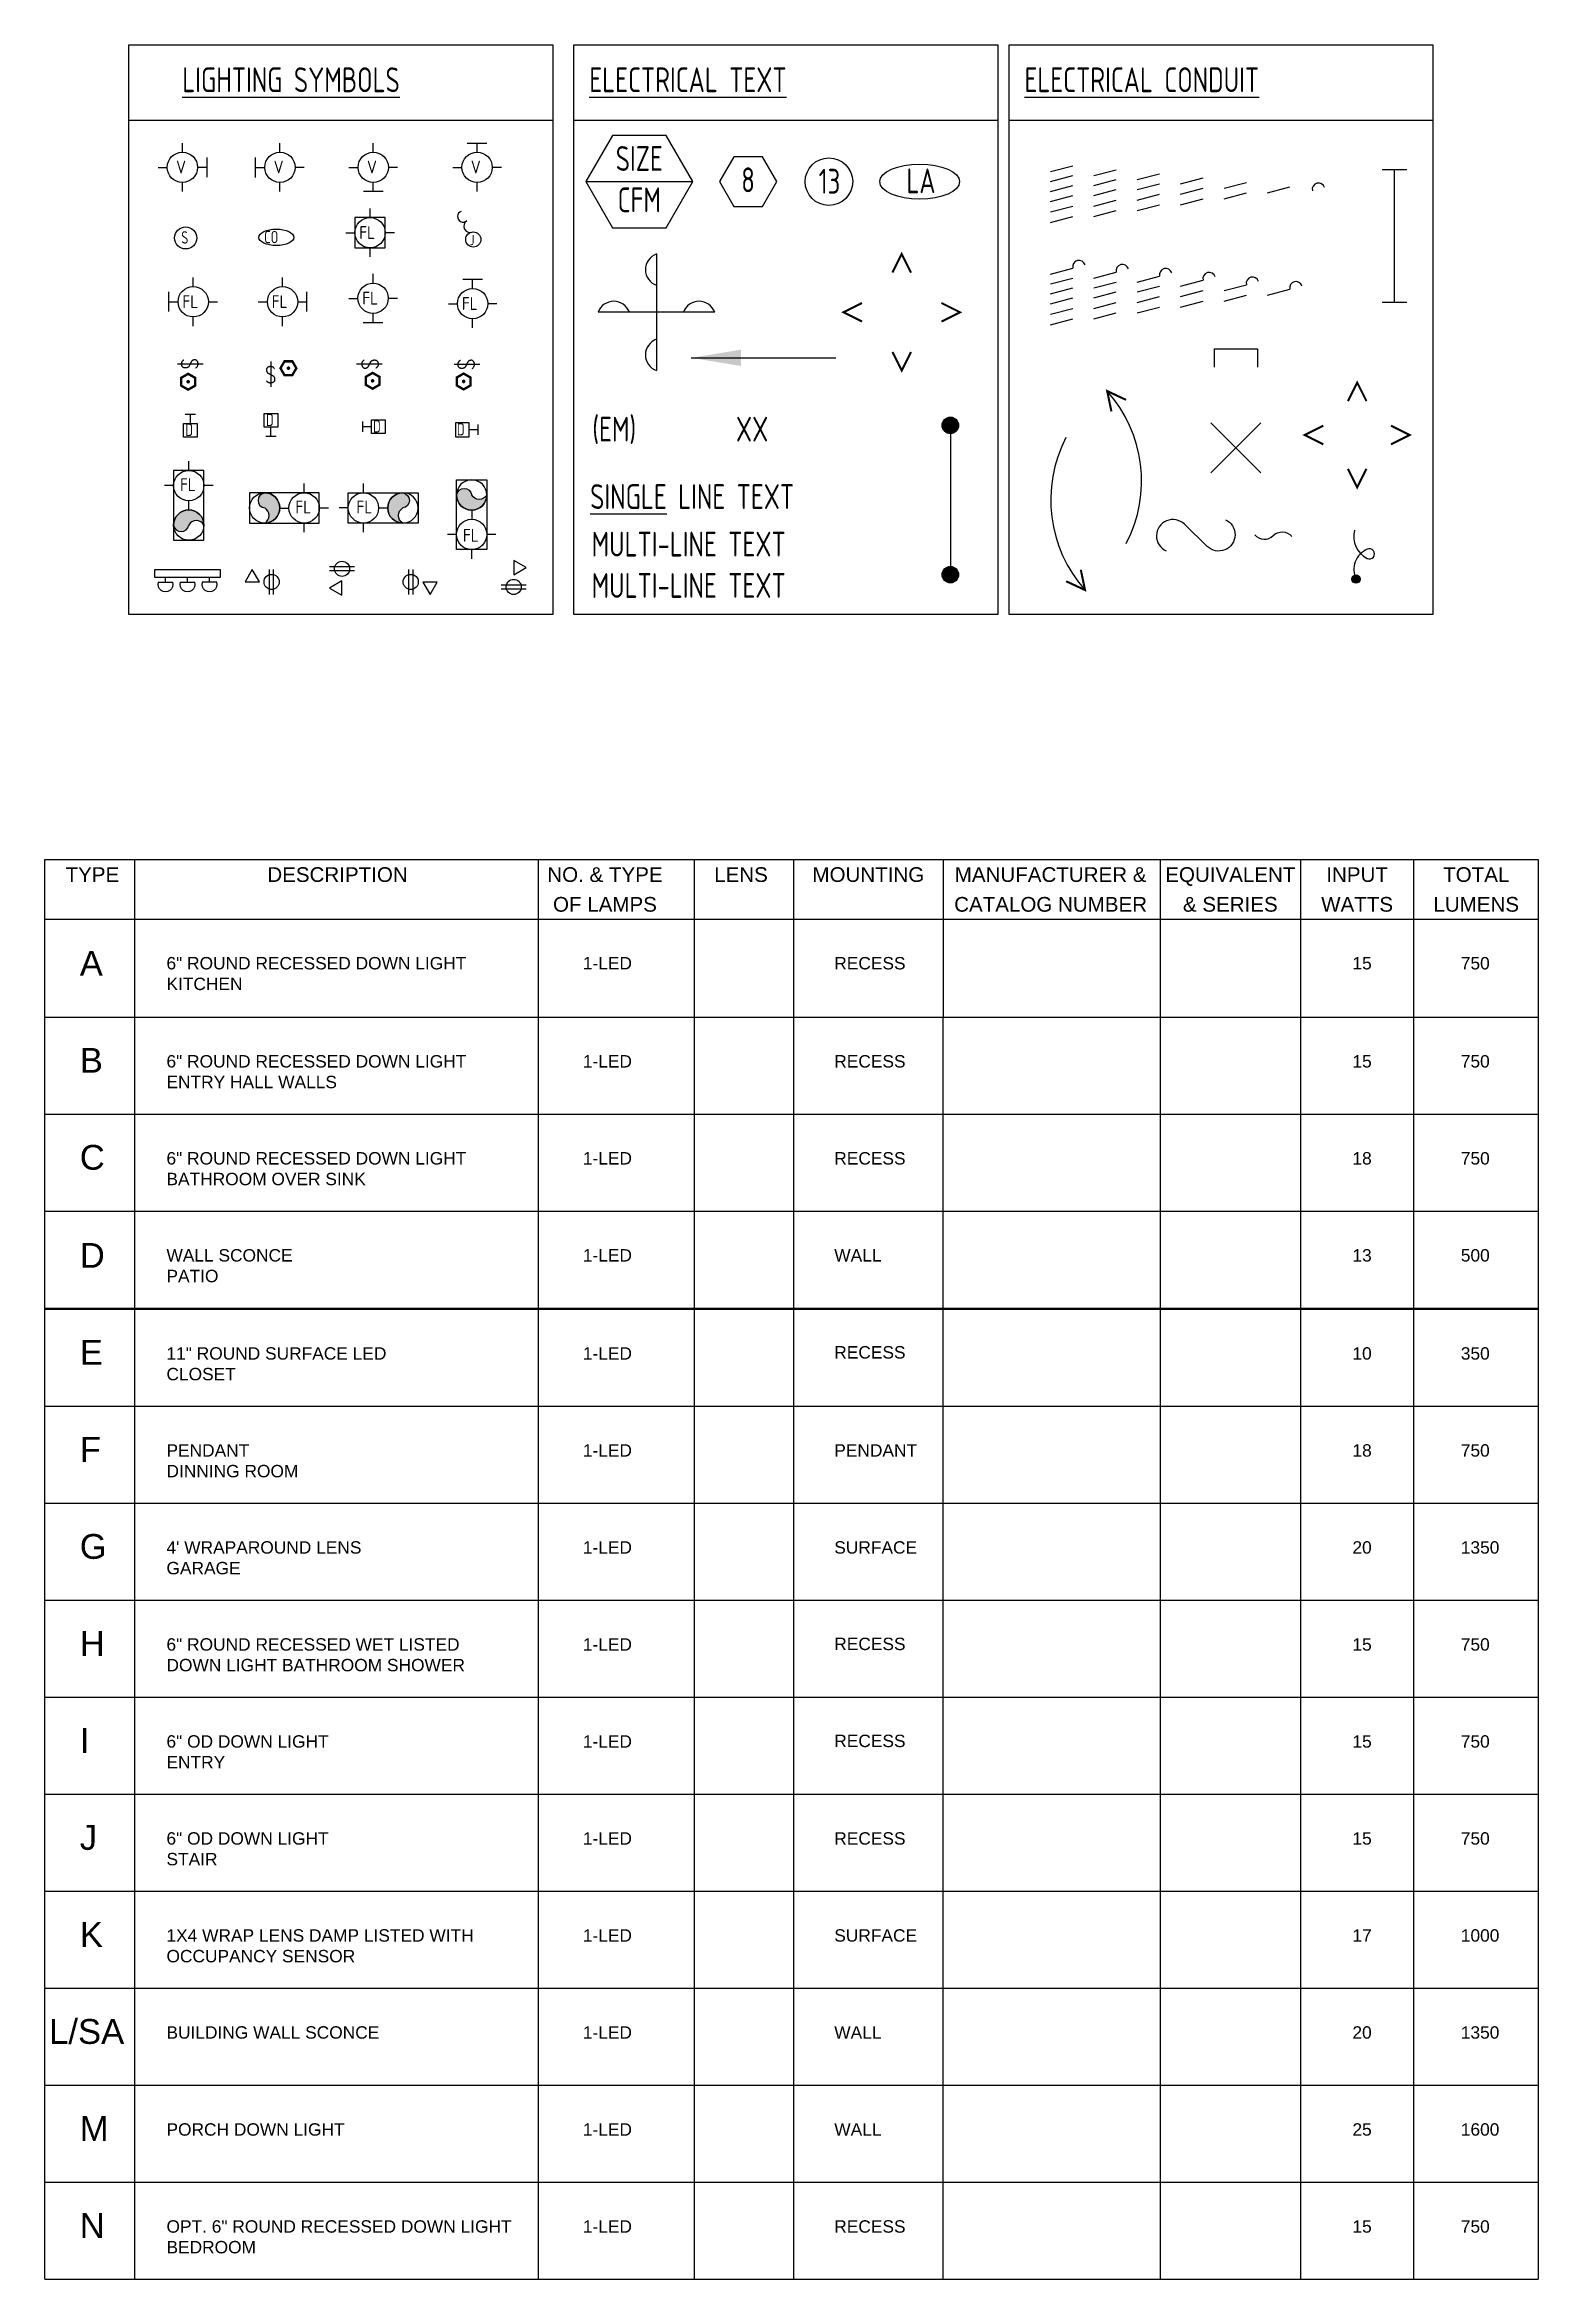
# Model space of a CAD drawing. Header units: inches. Extents: x 2456 to 9935, y -1030 to 123.
# Drawn here: x 2455.8 to 2726.7, y -849.3 to -443.8 of the extents above; entities that cross this region are included whole.
import ezdxf
from ezdxf.enums import TextEntityAlignment as Align

# ---------------------------------------------------------------- set-up
doc = ezdxf.new("R2010")
doc.units = ezdxf.units.IN
doc.header["$LTSCALE"] = 24
doc.header["$MEASUREMENT"] = 0
for name, color, linetype in [('D0', 7, 'Continuous'), ('D3', 3, 'Continuous'), ('E-CON3', 4, 'Continuous'), ('E-SYM3', 6, 'Continuous'), ('E-TXT3', 2, 'Continuous')]:
    doc.layers.add(name, color=color, linetype=linetype)
doc.styles.add('ArialMT', font='arial.ttf')
doc.styles.add('rpm', font='architxt.shx', dxfattribs={"width": 0.85, "height": 0.09375})
doc.styles.get("Standard").update_dxf_attribs({"font": 'arial.ttf'})
doc.dimstyles.new('RPM-8', dxfattribs={"dimscale": 96, "dimtxt": 0.18, "dimasz": 0.09375, "dimexe": 0.18, "dimexo": 0.0625, "dimgap": 0.09, "dimtad": 0, "dimtih": 1, "dimtoh": 1, "dimdec": 4, "dimzin": 0, "dimdsep": 46, "dimtxsty": 'Standard', "dimcen": 0.09, "dimclrd": 256, "dimclre": 256, "dimadec": 0, "dimazin": 0, "dimtfac": 1, "dimtdec": 4, "dimtofl": 0, "dimtmove": 0, "dimatfit": 3, "dimfxl": 1, "dimtolj": 1, "dimtzin": 0, "dimlwe": -1, "dimarcsym": 0})

msp = doc.modelspace()

# ---------------------------------------------------------------- texts
at = {"layer": 'D3', "color": 4}
for s, p in [('TYPE', (2464.491864922219, -595.7277410406915)), ('DESCRIPTION', (2508.947548252291, -595.7277410406915)), ('NO. & TYPE', (2557.44349590919, -595.7277410406915)), ('LENS', (2582.117473980277, -595.7277410406915)), ('MOUNTING', (2605.20324218499, -595.7277410406915)), ('MANUFACTURER &', (2638.257569908221, -595.7277410406915)), ('EQUIVALENT', (2670.844884855846, -595.7277410406915)), ('INPUT', (2693.837919673656, -595.7277410406915)), ('TOTAL', (2715.437919673655, -595.7277410406915)), ('OF LAMPS', (2557.44349590919, -601.1277410406893)), ('CATALOG NUMBER', (2638.257569908221, -601.1277410406893)), ('& SERIES', (2670.844884855846, -601.1277410406893)), ('WATTS', (2693.837919673656, -601.1277410406893)), ('LUMENS', (2715.437919673655, -601.1277410406893))]:
    msp.add_text(s, height=2.666666666666667, dxfattribs=at).set_placement(p, align=Align.CENTER)
at = {"layer": 'E-CON3', "style": 'rpm', "width": 0.85}
msp.add_text('%%UELECTRICAL CONDUIT', height=4.5, dxfattribs=at).set_placement((2633.513193339414, -452.4402051102881))
at = {"layer": 'E-SYM3', "style": 'rpm', "width": 0.85}
msp.add_text('%%ULIGHTING SYMBOLS', height=4.5, dxfattribs=at).set_placement((2480.793430164804, -452.4402051102881))
at = {"layer": 'E-SYM3', "char_height": 2.3328, "width": 44.31831014265664}
for insert, attachment_point in [((2480.380350429127, -522.4923281129179), 1), ((2501.300120406215, -526.5441944578545), 1), ((2515.240971023296, -526.5441945074583), 3), ((2531.678300157013, -534.0184820524066), 7)]:
    msp.add_mtext('{\\Farchitxt|c0;FL}', dxfattribs=dict(at, insert=insert, attachment_point=attachment_point))
at = {"layer": 'E-TXT3', "style": 'rpm', "width": 0.85}
for s, height, p in [('%%UELECTRICAL TEXT', 4.5, (2554.606565800931, -452.4402051102881)), ('S', 2.25, (2480.60099604065, -479.9187729523312)), ('CO', 2.25, (2495.649817020747, -479.8455137055391)), ('(EM)', 4.5, (2555.150956304219, -515.8276944839783)), ('XX', 4.5, (2581.187141980392, -515.8276944839783)), ('%%USINGLE%%U LINE TEXT', 4.5, (2554.762356424426, -528.0651606400681))]:
    msp.add_text(s, height=height, dxfattribs=at).set_placement(p)
at = {"layer": 'E-TXT3', "style": 'ArialMT'}
for s, p in [('A', (2462.204463345585, -612.7437274801355)), ('B', (2462.204463345585, -630.3437274801358)), ('C', (2462.204463345585, -647.9437274801362)), ('D', (2462.204463345585, -665.7437274801337)), ('E', (2462.204463345585, -683.343727480134)), ('F', (2462.204463345585, -700.9437274801344)), ('G', (2462.204463345585, -718.5437274801347)), ('H', (2462.204463345585, -736.1437274801351)), ('I', (2462.204463345585, -753.7437274801355)), ('J', (2462.204463345585, -771.3437274801358)), ('K', (2462.204463345585, -788.9437274801362)), ('L/SA', (2456.640250545149, -806.5437274801366)), ('M', (2462.204463345585, -824.1437274801369)), ('N', (2462.204463345585, -841.7437274801373))]:
    msp.add_text(s, height=4.5, dxfattribs=at).set_placement(p)
at = {"layer": 'E-TXT3', "attachment_point": 1}
for s, insert, char_height, width, style in [('{\\Farchitxt.shx;MULTI-LINE TEXT\\PMULTI-LINE TEXT}', (2555.017448761739, -532.1910756792515), 4.5, 61.19860111945957, 'rpm'), ('6" ROUND RECESSED DOWN LIGHT KITCHEN', (2477.927084370142, -609.3508903049456), 2.25, 54.818855785979, 'ArialMT'), ('1-LED', (2553.431201990868, -609.3508903049456), 2.25, 54.818855785979, 'ArialMT'), ('RECESS', (2599.024592309707, -609.3508903049456), 2.25, 54.818855785979, 'ArialMT'), ('15', (2692.987414589363, -609.3508903049456), 2.25, 54.818855785979, 'ArialMT'), ('750', (2712.639904314546, -609.3508903049456), 2.25, 54.818855785979, 'ArialMT'), ('6" ROUND RECESSED DOWN LIGHT ENTRY HALL WALLS', (2477.927084370142, -627.150890304943), 2.25, 54.818855785979, 'ArialMT'), ('1-LED', (2553.431201990868, -627.150890304943), 2.25, 54.818855785979, 'ArialMT'), ('RECESS', (2599.024592309707, -627.150890304943), 2.25, 54.818855785979, 'ArialMT'), ('15', (2692.987414589363, -627.150890304943), 2.25, 54.818855785979, 'ArialMT'), ('750', (2712.639904314546, -627.150890304943), 2.25, 54.818855785979, 'ArialMT'), ('6" ROUND RECESSED DOWN LIGHT BATHROOM OVER SINK', (2477.927084370142, -644.7508903049434), 2.25, 54.818855785979, 'ArialMT'), ('1-LED', (2553.431201990868, -644.7508903049434), 2.25, 54.818855785979, 'ArialMT'), ('RECESS', (2599.024592309707, -644.7508903049434), 2.25, 54.818855785979, 'ArialMT'), ('18', (2692.987414589363, -644.7508903049434), 2.25, 54.818855785979, 'ArialMT'), ('750', (2712.639904314546, -644.7508903049434), 2.25, 54.818855785979, 'ArialMT'), ('WALL SCONCE\\PPATIO', (2477.927084370142, -662.3508903049437), 2.25, 54.818855785979, 'ArialMT'), ('1-LED', (2553.431201990868, -662.3508903049437), 2.25, 54.818855785979, 'ArialMT'), ('WALL', (2599.024592309707, -662.3508903049437), 2.25, 54.818855785979, 'ArialMT'), ('13', (2692.987414589363, -662.3508903049437), 2.25, 54.818855785979, 'ArialMT'), ('500', (2712.639904314546, -662.3508903049437), 2.25, 54.818855785979, 'ArialMT'), ('11" ROUND SURFACE LED\\PCLOSET', (2477.927084370142, -680.1508903049412), 2.25, 54.818855785979, 'ArialMT'), ('1-LED', (2553.431201990868, -680.1508903049412), 2.25, 54.818855785979, 'ArialMT'), ('RECESS', (2599.024592309707, -679.9508903049441), 2.25, 54.818855785979, 'ArialMT'), ('10', (2692.987414589363, -680.1508903049412), 2.25, 54.818855785979, 'ArialMT'), ('350', (2712.639904314546, -680.1508903049412), 2.25, 54.818855785979, 'ArialMT'), ('PENDANT\\PDINNING ROOM', (2477.927084370142, -697.7508903049415), 2.25, 54.818855785979, 'ArialMT'), ('1-LED', (2553.431201990868, -697.7508903049415), 2.25, 54.818855785979, 'ArialMT'), ('PENDANT', (2599.024592309707, -697.7508903049415), 2.25, 54.818855785979, 'ArialMT'), ('18', (2692.987414589363, -697.7508903049415), 2.25, 54.818855785979, 'ArialMT'), ('750', (2712.639904314546, -697.7508903049415), 2.25, 54.818855785979, 'ArialMT'), ("4' WRAPAROUND LENS\\PGARAGE", (2477.927084370142, -715.3508903049419), 2.25, 54.818855785979, 'ArialMT'), ('1-LED', (2553.431201990868, -715.3508903049419), 2.25, 54.818855785979, 'ArialMT'), ('SURFACE', (2599.024592309707, -715.3508903049419), 2.25, 54.818855785979, 'ArialMT'), ('20', (2692.987414589363, -715.3508903049419), 2.25, 54.818855785979, 'ArialMT'), ('1350', (2712.639904314546, -715.3508903049419), 2.25, 54.818855785979, 'ArialMT'), ('6" ROUND RECESSED WET LISTED DOWN LIGHT BATHROOM SHOWER', (2477.927084370142, -732.9508903049423), 2.25, 54.818855785979, 'ArialMT'), ('1-LED', (2553.431201990868, -732.9508903049423), 2.25, 54.818855785979, 'ArialMT'), ('RECESS', (2599.024592309707, -732.8508903049437), 2.25, 54.818855785979, 'ArialMT'), ('15', (2692.987414589363, -732.9508903049423), 2.25, 54.818855785979, 'ArialMT'), ('750', (2712.639904314546, -732.9508903049423), 2.25, 54.818855785979, 'ArialMT'), ('6" OD DOWN LIGHT\\PENTRY', (2477.927084370142, -750.5508903049426), 2.25, 54.818855785979, 'ArialMT'), ('1-LED', (2553.431201990868, -750.5508903049426), 2.25, 54.818855785979, 'ArialMT'), ('RECESS', (2599.024592309707, -750.4508903049441), 2.25, 54.818855785979, 'ArialMT'), ('15', (2692.987414589363, -750.5508903049426), 2.25, 54.818855785979, 'ArialMT'), ('750', (2712.639904314546, -750.5508903049426), 2.25, 54.818855785979, 'ArialMT'), ('6" OD DOWN LIGHT\\PSTAIR', (2477.927084370142, -768.150890304943), 2.25, 54.818855785979, 'ArialMT'), ('1-LED', (2553.431201990868, -768.150890304943), 2.25, 54.818855785979, 'ArialMT'), ('RECESS', (2599.024592309707, -768.150890304943), 2.25, 54.818855785979, 'ArialMT'), ('15', (2692.987414589363, -768.150890304943), 2.25, 54.818855785979, 'ArialMT'), ('750', (2712.639904314546, -768.150890304943), 2.25, 54.818855785979, 'ArialMT'), ('1X4 WRAP LENS DAMP LISTED WITH \\POCCUPANCY SENSOR', (2477.927084370142, -785.7508903049434), 2.25, 68.58386180780968, 'ArialMT'), ('1-LED', (2553.431201990868, -785.7508903049434), 2.25, 54.818855785979, 'ArialMT'), ('SURFACE', (2599.024592309707, -785.7508903049434), 2.25, 54.818855785979, 'ArialMT'), ('17', (2692.987414589363, -785.7508903049434), 2.25, 54.818855785979, 'ArialMT'), ('1000', (2712.639904314546, -785.7508903049434), 2.25, 54.818855785979, 'ArialMT'), ('BUILDING WALL SCONCE', (2477.927084370142, -803.3508903049437), 2.25, 54.818855785979, 'ArialMT'), ('1-LED', (2553.431201990868, -803.3508903049437), 2.25, 54.818855785979, 'ArialMT'), ('WALL', (2599.024592309707, -803.3508903049437), 2.25, 54.818855785979, 'ArialMT'), ('20', (2692.987414589363, -803.3508903049437), 2.25, 54.818855785979, 'ArialMT'), ('1350', (2712.639904314546, -803.3508903049437), 2.25, 54.818855785979, 'ArialMT'), ('PORCH DOWN LIGHT', (2477.927084370142, -820.9508903049441), 2.25, 54.818855785979, 'ArialMT'), ('1-LED', (2553.431201990868, -820.9508903049441), 2.25, 54.818855785979, 'ArialMT'), ('WALL', (2599.024592309707, -820.9508903049441), 2.25, 54.818855785979, 'ArialMT'), ('25', (2692.987414589363, -820.9508903049441), 2.25, 54.818855785979, 'ArialMT'), ('1600', (2712.639904314546, -820.9508903049441), 2.25, 54.818855785979, 'ArialMT'), ('OPT. 6" ROUND RECESSED DOWN LIGHT\\PBEDROOM', (2477.927084370142, -838.5508903049445), 2.25, 64.27845112761821, 'ArialMT'), ('1-LED', (2553.431201990868, -838.5508903049445), 2.25, 54.818855785979, 'ArialMT'), ('RECESS', (2599.024592309707, -838.5508903049442), 2.25, 54.818855785979, 'ArialMT'), ('15', (2692.987414589363, -838.5508903049445), 2.25, 54.818855785979, 'ArialMT'), ('750', (2712.639904314546, -838.5508903049445), 2.25, 54.818855785979, 'ArialMT')]:
    msp.add_mtext(s, dxfattribs=dict(at, insert=insert, char_height=char_height, width=width, style=style))
at = {"layer": 'E-TXT3', "style": 'rpm', "width": 0.85}
for tag, p in [('13', (2598.15604883198, -470.8591767981708)), ('LA', (2614.742599507705, -470.7717945535771))]:
    msp.add_attdef(tag, text='A', height=4.5, dxfattribs=at).set_placement(p, align=Align.CENTER)

# ---------------------------------------------------------------- blocks, each defined once
blk = doc.blocks.new('4CFM')
blk.add_line((0, 0), (0.5388602512436518, 0))
blk.add_lwpolyline([(0.1347150628109128, 0.2333333333333334), (0, 0), (0.1347150628109128, -0.2333333333333329), (0.4041451884327385, -0.2333333333333329), (0.5388602512436518, 0), (0.4041451884327385, 0.2333333333333334)], close=True)
at = {"style": 'rpm', "width": 0.85}
for tag, p in [('12', (0.2694301256218257, 0.05416666666666714)), ('1200', (0.2694301256218257, -0.1541666666666663))]:
    blk.add_attdef(tag, text='', height=0.125, dxfattribs=at).set_placement(p, align=Align.CENTER)
blk = doc.blocks.new('A$C768B5D94')
at = {"linetype": 'Continuous'}
h = blk.add_hatch(color=256, dxfattribs=at)
edge = h.paths.add_edge_path()
edge.add_arc((1.691539799567181, 9.23503315410661), 1.49999904, 0, 360)
blk.add_circle((1.691539799567181, 9.23503315410661), 1.49999904)
for centre, radius, start, end in [((-5.63703007835511, 5.804942111176238), 8.091567278246394, 293.367985888858, 25.08164846939166), ((-3.175601819686108, 0.06919704949299188), 1.85006469353953, 64.54013934527484, 293.8469178486604), ((-6.36820683342512, -6.215366744388042), 8.898586519247674, 345.2555758671523, 63.37489919417465)]:
    blk.add_arc(centre, radius, start, end, dxfattribs=at)
blk = doc.blocks.new('MAIR')
blk.add_lwpolyline([(-0.1107306455798529, -0.06004801784431946, -1.19356808516826), (-0.04211714378828635, 0.04086537269432666), (0.04434173496873139, -0.04302384640608592, 1.19356808516826), (0.112955236760298, 0.0578895441325602)], format="xyb")
blk = doc.blocks.new('A$C6B411A1A')
for p, q in [((-7.820019113511535, 0), (7.820019113511535, 0)), ((-7.820019113511535, 0), (-7.820019113511535, -6.590254132171367)), ((7.820019113511535, 0), (7.820019113511535, -6.590254132171367))]:
    blk.add_line(p, q)
blk = doc.blocks.new('4KNHEX')
blk.add_lwpolyline([(0.07216878364870372, 0.125), (0, 0), (0.07216878364870372, -0.125), (0.2165063509461094, -0.125), (0.2886751345948131, 0), (0.2165063509461094, 0.125)], close=True)
at = {"style": 'rpm', "width": 0.85}
blk.add_attdef('A', text='', height=0.125, dxfattribs=at).set_placement((0.1430007818198256, -0.05343151990513917), align=Align.CENTER)
blk = doc.blocks.new('A$C77256F39')
at = {"linetype": 'Continuous'}
for p, q in [((-3.354296000444833, 5.067133146998856), (3.354296000444833, 6.840826186292418)), ((-3.354296000444833, 2.090143313676037), (3.354296000444833, 3.863836352969599)), ((-3.354296000444947, -0.8868465196468378), (3.354296000444833, 0.8868465196468378)), ((-3.354296000444947, -4.034908029849646), (3.354296000444833, -2.261214990555857)), ((-3.354296000444947, -7.182969540052312), (3.35429600044472, -5.409276500758693))]:
    blk.add_line(p, q, dxfattribs=at)
blk = doc.blocks.new('A$C24BF4F99')
at = {"linetype": 'Continuous'}
for p, q in [((-3.354296000444833, 5.067133146998856), (3.354296000444833, 6.840826186292418)), ((-3.354296000444833, 2.090143313676037), (3.354296000444833, 3.863836352969599)), ((-3.354296000444833, -0.886846519646781), (3.354296000444833, 0.886846519646781)), ((-3.354296000444947, -3.863836352969656), (3.354296000444833, -2.090143313675981)), ((-3.354296000444947, -7.011897863172464), (3.354296000444833, -5.238204823878675)), ((-3.354296000444947, -10.15995937337513), (3.35429600044472, -8.386266334081512))]:
    blk.add_line(p, q, dxfattribs=at)
blk = doc.blocks.new('A$C531A6B29')
at = {"linetype": 'Continuous'}
for p, q in [((-3.354296000444947, 2.261214990555914), (3.354296000444833, 4.034908029849589)), ((-3.354296000444947, -0.8868465196468946), (3.354296000444833, 0.8868465196468946)), ((-3.354296000444947, -4.034908029849589), (3.35429600044472, -2.261214990555914))]:
    blk.add_line(p, q, dxfattribs=at)
blk = doc.blocks.new('A$C3EB96C82')
at = {"linetype": 'Continuous'}
for p, q in [((-3.35429600044472, 2.090143313676037), (3.354296000444947, 3.863836352969599)), ((-3.354296000444833, -0.8868465196468378), (3.354296000444947, 0.8868465196468378)), ((-3.354296000444833, -4.034908029849646), (3.354296000444947, -2.261214990555857)), ((-3.354296000444833, -7.182969540052312), (3.354296000444833, -5.409276500758665))]:
    blk.add_line(p, q, dxfattribs=at)
blk = doc.blocks.new('A$C459737B8')
at = {"linetype": 'Continuous'}
for p, q in [((-3.354296000444833, 2.261214990555857), (3.354296000444947, 4.034908029849646)), ((-3.354296000444833, -0.8868465196468378), (3.354296000444833, 0.8868465196468378))]:
    blk.add_line(p, q, dxfattribs=at)
blk = doc.blocks.new('A$C2F0809BE')
at = {"linetype": 'Continuous'}
blk.add_line((-3.354296000444833, -0.8868465196468378), (3.354296000444833, 0.8868465196468378), dxfattribs=at)
blk = doc.blocks.new('A$C672727CF')
at = {"linetype": 'Continuous'}
h = blk.add_hatch(color=256, dxfattribs=at)
edge = h.paths.add_edge_path()
edge.add_arc((0, 0), 2.99999808, 0, 360)
blk.add_circle((0, 0), 2.99999808)
blk = doc.blocks.new('L014')
for p, q in [((0, 4.499997120000444), (0, -4.499997120000444)), ((47.99996928000019, -4.499997120000444), (47.99996928000019, 4.499997120000444))]:
    blk.add_line(p, q)
blk.add_lwpolyline([(47.99996928000002, 0), (0, 0)])
blk = doc.blocks.new('GS02')
at = {"linetype": 'Continuous'}
blk.add_lwpolyline([(-0.002019918953919841, -0.04389929604929232, 0.4474832431415147), (0, 0, -0.4474832431415145), (0.002019918953919841, 0.0438992960492941)], format="xyb", dxfattribs=at)
blk = doc.blocks.new('A$C27045E6A')
blk.add_line((0, 9.551010314695631), (0, -9.055116066089013))
blk.add_lwpolyline([(2.866492611273685, 4.060329242557046), (2.553067463677678, 4.449995127181197), (2.258226019445544, 4.767860684639132), (1.979790441556077, 5.022257848901305), (1.715582892987811, 5.221518553938509), (1.463425536719114, 5.373974733720516), (1.221140535728779, 5.48795832221812), (0.9865500529952556, 5.571801253401773), (0.7574762514975077, 5.633835461241929), (0.5321712968774364, 5.681097812862404), (0.3106073654336399, 5.715444908000464), (0.09318663612808109, 5.737438279546737), (-0.1196887120769361, 5.747639460391511), (-0.3276165002194489, 5.746609983425415), (-0.5301945493370681, 5.734911381539078), (-0.7270206804679162, 5.713105187623128), (-0.9176927146496041, 5.681752934567854), (-1.101870443892352, 5.641325095876269), (-1.279461544094687, 5.591927907500931), (-1.450435662127404, 5.533576546005762), (-1.614762444861213, 5.466286187956044), (-1.772411539166995, 5.390072009915698), (-1.923352591915545, 5.30494918845001), (-2.067555249977573, 5.21093290012324), (-2.204989160223874, 5.108038321500331), (-2.335492439298662, 4.996462747920773), (-2.458377082939563, 4.877131949825653), (-2.572823556657795, 4.751153816431966), (-2.678012325964318, 4.619636236955685), (-2.773123856370347, 4.483687100613807), (-2.857338613387014, 4.344414296622304), (-2.92983706252528, 4.202925714197832), (-2.989799669296275, 4.060329242557046), (-3.036682606801605, 3.917548122713484), (-3.071044878504352, 3.774767002869922), (-3.093721195457988, 3.63198588302636), (-3.105546268715983, 3.489204763182457), (-3.10735480933198, 3.346423643338895), (-3.09998152835928, 3.203642523495333), (-3.084261136851524, 3.060861403651771), (-3.061028345862269, 2.918080283808209), (-3.031117866444902, 2.775483812167082), (-2.995364409653064, 2.633995229742951), (-2.954602686540056, 2.494722425751448), (-2.909667408159606, 2.358773289409228), (-2.8613932855651, 2.227255709933289), (-2.810615029810009, 2.101277576539601), (-2.758167351947975, 1.981946778444481), (-2.704884963032384, 1.870371204864924), (-2.651321807671565, 1.767291978038898), (-2.596908764692671, 1.671983152293038), (-2.540795946477459, 1.58335201497529), (-2.482133465407856, 1.500305853433602), (-2.420071433865871, 1.421751955016262), (-2.353759964233348, 1.346597607071217), (-2.28234916889204, 1.273750096947097), (-2.204989160223874, 1.202116711991508), (-2.120559401875312, 1.130597151270436), (-2.026856762550523, 1.058060760720664), (-1.921407462218212, 0.9833692979963331), (-1.801737720846916, 0.9053845207519231), (-1.665373758405678, 0.8229681866412335), (-1.50984179486278, 0.7349820533194276), (-1.332668050187266, 0.6402878784399633), (-1.131378744347586, 0.5377474196576628), (-0.9050228126283741, 0.4267839675172951), (-0.658740051577297, 0.3090669441258029), (-0.3991929730576942, 0.186827304480758), (-0.133044088933076, 0.06229600357973197), (0.1330440889330475, -0.06229600357970355), (0.3924090486773366, -0.1847177619999769), (0.6383882784362811, -0.3027383166835165), (0.8643192663464561, -0.4141267126330916), (1.065067274715034, -0.5172059394587762), (1.241608662531831, -0.6125147652046365), (1.396447562957519, -0.7011459025227254), (1.532088109152511, -0.7841920640644133), (1.651034434277307, -0.8627459624817533), (1.755790671492491, -0.9379003104264569), (1.848860953958649, -1.010747820550918), (1.93274941483611, -1.082381205506508), (2.009684479695153, -1.153900766227579), (2.080791743744243, -1.226437156777351), (2.146921094601453, -1.301128619501682), (2.208922419885027, -1.379113396746092), (2.267645607213041, -1.461529730856441), (2.323940544203481, -1.549515864178588), (2.378657118474678, -1.644210039057711), (2.43264521764462, -1.746750497840011), (2.486468904031227, -1.858085775813478), (2.539548938751977, -1.9784055800353), (2.591020257624194, -2.107709910505818), (2.640017796465031, -2.245998767225032), (2.685676491091897, -2.393272150193113), (2.72713127732203, -2.549530059409548), (2.76351709097267, -2.71477249487485), (2.793968867861054, -2.888999456589019), (2.817626602659431, -3.071836589291237), (2.833650525459319, -3.261412116679978), (2.841205925207248, -3.455479907193066), (2.839458090849831, -3.651793829268328), (2.827572311333341, -3.848107751343591), (2.804713875604392, -4.042175541856508), (2.770048072609512, -4.231751069245249), (2.722740191295145, -4.414588201947467), (2.662238816480425, -4.588817693088842), (2.589125716475507, -4.754077834546123), (2.504265955462984, -4.910383802884084), (2.408524597625615, -5.057750774667156), (2.302766707146247, -5.196193926459941), (2.187857348207473, -5.325728434827042), (2.064661584992052, -5.446369476333231), (1.934044481682747, -5.558132227543112), (1.796724395671049, -5.661026806166191), (1.65283285718354, -5.755043094492962), (1.502354689655533, -5.84016591595865), (1.345274716522681, -5.916380093998825), (1.181577761220041, -5.983670452048713), (1.011248647183265, -6.042021813543712), (0.8342721978475822, -6.091419001919391), (0.6506332366484742, -6.131846840610976), (0.4605948240391058, -6.163292682481242), (0.2655329685442211, -6.185753998102982), (0.06710191570590496, -6.199230787476026), (-0.1330440889331612, -6.203723050600374), (-0.3332507998306369, -6.199230787476026), (-0.5318639714441815, -6.185753998102982), (-0.7272293582312841, -6.163292682481242), (-0.9176927146496041, -6.131846840610976), (-1.102009562401236, -6.091233089003012), (-1.280574492166011, -6.040534510212169), (-1.454191861868196, -5.978650803304262), (-1.623666029431973, -5.90448166734528), (-1.78980135278178, -5.816926801400868), (-1.953402189841796, -5.714885904537013), (-2.115272898536375, -5.597258675819361), (-2.276217836789868, -5.462944814314071), (-2.436090297810921, -5.31251344119373), (-2.590939315946287, -5.15321136605921), (-2.735862860827268, -4.993954820618669), (-2.865958902084998, -4.843660036579749), (-2.976325409350693, -4.711243245650437), (-3.062060352255656, -4.605620679538887), (-3.11826170043102, -4.535708569952916), (-3.140027423508087, -4.510423148600168)])
blk = doc.blocks.new('A$C0A203C7A')
at = {"const_width": 1.707184195382698}
blk.add_lwpolyline([(0, -5.75233368863087), (4.981667105397719, -2.876166844315321), (4.981667105397719, 2.876166844315094), (0, 5.752333688630642), (-4.981667105398174, 2.87616684432146), (-4.981667105398174, -2.876166844315321)], close=True, dxfattribs=at)
at = {"const_width": 1.296489661537709}
blk.add_lwpolyline([(-0.6482448307701816, 0, 1), (0.6482448307701816, 0, 1)], format="xyb", close=True, dxfattribs=at)
blk = doc.blocks.new('A$C7E637215')
h = blk.add_hatch(color=256)
edge = h.paths.add_edge_path()
edge.add_arc((-0.5419806655138473, 0.3843408937697177), 5.500000000000227, 270.0000000004299, 450)
edge.add_arc((-0.144099593271676, 3.134340893769718), 2.778634439369391, 98.23265527032267, 261.7673447296773)
edge.add_arc((-2.084853001866122, -2.365659106230396), 3.1532451611445, -60.705636217893925, 60.705636217893925, ccw=False)
blk.add_circle((-0.5419806655136199, 0.3843408937699451), 5.5)
for centre, radius, start, end in [((-0.144099593271676, 3.134340893769718), 2.778634439369391, 98.23265527032267, 261.7673447296773), ((-0.5419806655138473, 0.3843408937697177), 5.500000000000227, 270.0000000004299, 90), ((-2.084853001866122, -2.365659106230396), 3.1532451611445, 299.2943637821061, 60.70563621789391)]:
    blk.add_arc(centre, radius, start, end)
blk = doc.blocks.new('A$C014C1B72')
at = {"color": 6}
for p, q in [((1.718446185350331e-08, 0.08302668827338167), (1.718446185350331e-08, 0.1246934382733684)), ((1.718446185350331e-08, 0.1246934382733684), (0.375000100517795, 0.1246934382733826)), ((0.375000100517795, 0.08302668827338167), (1.718446185350331e-08, 0.08302668827338167)), ((0.02083328107335092, 0.05447795644699482), (0.1041667810733529, 0.05447795644699482)), ((0.06250003107335189, 0.05447795644699482), (0.06250003107335189, 0.08302668827338167)), ((0.2291668088511294, 0.05447795644699482), (0.1458333088511292, 0.05447795644699482)), ((0.1875000588511284, 0.05447795644699482), (0.1875000588511284, 0.08302668827338167)), ((0.3541668366289077, 0.05447795644699482), (0.2708333366289057, 0.05447795644699482)), ((0.3125000866289067, 0.05447795644699482), (0.3125000866289067, 0.08302668827338167)), ((0.375000100517795, 0.1246934382733826), (0.375000100517795, 0.08302668827338167))]:
    blk.add_line(p, q, dxfattribs=at)
for centre in [(0.06250003107335189, 0.04135993827338158), (0.1875000588511284, 0.04135993827338158), (0.3125000866289067, 0.04135993827338158)]:
    blk.add_arc(centre, 0.04166675, 161.6493395921695, 18.35066040783048, dxfattribs=at)
blk = doc.blocks.new('new block')
for points in [[(0, 14.3128847019434), (0, 17.62576940388681)], [(-8.81270446799681, 8.76835896848388), (-5.499819766053406, 8.76835896848388)], [(5.49992980144998, 8.840672812764751), (8.812814503395202, 8.840672812764751)], [(0, 0), (0, 3.312884701943403)]]:
    blk.add_lwpolyline(points)
blk.add_lwpolyline([(5.5, 14.3128847019434), (-5.5, 14.3128847019434), (-5.5, 3.312884701943403), (5.5, 3.312884701943403)], close=True)
blk.add_circle((0, 8.812884701943403), 5.5)
at = {"insert": (-3.916485774703688, 11.19254648564311), "char_height": 4.6656, "width": 88.63662028531327, "attachment_point": 1}
blk.add_mtext('{\\Farchitxt|c0;FL}', dxfattribs=at)
blk = doc.blocks.new('SWICH 1')
for p, q in [((1.875, 0), (-1.875, 0)), ((0, 0), (0, -3.221655254978032))]:
    blk.add_line(p, q)
blk.add_lwpolyline([(2.492859430587487, -8.207374116153005), (-2.492859430587487, -8.207374116153005), (-2.492859430587487, -3.221655254978032), (2.492859430587487, -3.221655254978032)], close=True)
at = {"color": 2, "style": 'rpm', "width": 0.85}
blk.add_text('D', height=4.5, dxfattribs=at).set_placement((-1.815649871788082, -7.809554194777775))
blk = doc.blocks.new('SWICH 2')
for p, q in [((-1.875, 0), (1.875, 0)), ((0, 0), (0, 3.221655254978032))]:
    blk.add_line(p, q)
blk.add_lwpolyline([(-2.492859430587487, 8.207374116153005), (2.492859430587487, 8.207374116153005), (2.492859430587487, 3.221655254978032), (-2.492859430587487, 3.221655254978032)], close=True)
at = {"color": 2, "style": 'rpm', "width": 0.85}
blk.add_text('D', height=4.5, dxfattribs=at).set_placement((-1.794179272494148, 3.61302584490204))
blk = doc.blocks.new('SWICH 3')
for p, q in [((0, 0), (-3.221655254978032, 0)), ((0, 1.875), (0, -1.875))]:
    blk.add_line(p, q)
blk.add_lwpolyline([(-8.207374116153005, 2.492859430587487), (-8.207374116153005, -2.492859430587487), (-3.221655254978032, -2.492859430587487), (-3.221655254978032, 2.492859430587487)], close=True)
at = {"color": 2, "style": 'rpm', "width": 0.85}
blk.add_text('D', height=4.5, dxfattribs=at).set_placement((-7.639644824323113, -2.023145443178691))
blk = doc.blocks.new('SWICH 4')
for p, q in [((0, 1.875), (0, -1.875)), ((0, 0), (3.221655254978032, 0))]:
    blk.add_line(p, q)
blk.add_lwpolyline([(8.207374116153005, 2.492859430587487), (8.207374116153005, -2.492859430587487), (3.221655254978032, -2.492859430587487), (3.221655254978032, 2.492859430587487)], close=True)
at = {"color": 2, "style": 'rpm', "width": 0.85}
blk.add_text('D', height=4.5, dxfattribs=at).set_placement((3.813352834695252, -2.163979665749139))
blk = doc.blocks.new('A$C446339C0')
blk.add_circle((0, 0), 5.5)
at = {"style": 'rpm', "width": 0.85}
blk.add_attdef('J', text='', height=7.52168993799075, dxfattribs=at).set_placement((-0.87642569757665, -0.3945051780814595), align=Align.MIDDLE)
blk = doc.blocks.new('接头')
at = {"color": 4}
for centre, radius, start, end in [((-3.256927072883627, 8.509678462491138), 2.006078414829308, 110.5959532811139, 310.1843481936927), ((-0.6806481812582206, 5.050103355259125), 2.314398352592368, 123.632411706055, 294.4008617296745)]:
    blk.add_arc(centre, radius, start, end, dxfattribs=at)
at = {"xscale": 0.5, "yscale": 0.5, "zscale": 0.5}
blk.add_blockref('A$C446339C0', (0.4382128487886803, 0.1972525890396355), dxfattribs=at).add_auto_attribs({'J': 'J'})
blk = doc.blocks.new('EXI LTG1')
for points in [[(8.81270446799681, 5.544525733460432), (8.81270446799681, 8.857410435403835)], [(-0.0001802339475034387, -3.530110314780359), (-0.0001802339475034387, 3.619161781701223)], [(0, 0), (3.312884701943403, 0)], [(14.31263426944679, 0.0723138442808704), (17.62551897139201, 0.0723138442808704)], [(8.81270446799681, -8.76835896848388), (8.81270446799681, -5.455474266539568)]]:
    blk.add_lwpolyline(points)
blk.add_circle((8.81270446799681, 0.04452573346043209), 5.5)
at = {"insert": (4.896218693293122, 2.424187517160135), "char_height": 4.6656, "width": 88.63662028531327, "attachment_point": 1}
blk.add_mtext('{\\Farchitxt|c0;FL}', dxfattribs=at)
blk = doc.blocks.new('EXI LTG3')
for points in [[(0, 14.3128847019434), (0, 17.62576940388681)], [(-8.81270446799681, 8.768358968482971), (-5.499819766053406, 8.768358968482971)], [(5.49992980144998, 8.840672812763842), (8.812814503395202, 8.840672812763842)], [(0, 0), (0, 3.312884701943403)], [(-3.574636048240791, -9.094947017729282e-13), (3.574636048240791, -9.094947017729282e-13)]]:
    blk.add_lwpolyline(points)
blk.add_circle((0, 8.812884701943403), 5.5)
at = {"insert": (-3.916485774703688, 11.19254648564311), "char_height": 4.6656, "width": 88.63662028531327, "attachment_point": 1}
blk.add_mtext('{\\Farchitxt|c0;FL}', dxfattribs=at)
blk = doc.blocks.new('EXI LTG 4')
for points in [[(3.574636048240791, 9.094947017729282e-13), (-3.574636048240791, 9.094947017729282e-13)], [(0, -3.312884701943403), (0, 0)], [(-8.81270446799681, -8.857410435403835), (-5.499819766053406, -8.857410435403835)], [(0, -17.62576940388681), (0, -14.3128847019434)], [(5.49992980144998, -8.785096591122965), (8.812814503395202, -8.785096591122965)]]:
    blk.add_lwpolyline(points)
blk.add_circle((0, -8.812884701943403), 5.5)
at = {"insert": (-3.916485774703688, -6.4332229182437), "char_height": 4.6656, "width": 88.63662028531327, "attachment_point": 1}
blk.add_mtext('{\\Farchitxt|c0;FL}', dxfattribs=at)
blk = doc.blocks.new('EXI LTG 2k')
for points in [[(-8.812884701943403, 5.499999999999091), (-8.812884701943403, 8.812884701943403)], [(-3.312954900493423, 0.02778811082043831), (-7.01985482010059e-05, 0.02778811082043831)], [(0, -3.574636048240791), (0, 3.574636048240791)], [(-17.62558916994021, -0.04452573346043209), (-14.31270446799681, -0.04452573346043209)], [(-8.812884701943403, -8.812884701944313), (-8.812884701943403, -5.500000000000909)]]:
    blk.add_lwpolyline(points)
blk.add_circle((-8.812884701943403, -9.094947017729282e-13), 5.5)
at = {"insert": (-12.72937047664709, 2.379661783698793), "char_height": 4.6656, "width": 88.63662028531327, "attachment_point": 1}
blk.add_mtext('{\\Farchitxt|c0;FL}', dxfattribs=at)
blk = doc.blocks.new('BATH LTG 2')
for points in [[(8.81270446799681, 5.544525733461342), (8.81270446799681, 8.857410435404745)], [(0, -3.574636048240791), (0, 3.574636048240791)], [(0, 0), (3.312884701943403, 0)], [(14.31263426944861, 0.0723138442808704), (17.62551897139201, 0.0723138442808704)], [(8.81270446799681, -8.76835896848388), (8.81270446799681, -5.455474266538658)]]:
    blk.add_lwpolyline(points)
blk.add_circle((8.81270446799681, 0.04452573346134159), 5.5)
at = {"insert": (6.546415017368417, 2.489086439833045), "char_height": 4.6656, "width": 88.63662028531327, "attachment_point": 1}
blk.add_mtext('{\\Farchitxt|c0;V}', dxfattribs=at)
blk = doc.blocks.new('BATH LTG 3')
for points in [[(-0.04452573346134159, 14.31270446799681), (-0.04452573346134159, 17.62558916994021)], [(-8.857230201458151, 8.768178734535468), (-5.544345499514748, 8.768178734535468)], [(5.455404067990457, 8.840492578816338), (8.76828876993386, 8.840492578816338)], [(3.574636048240791, 0), (-3.574636048240791, 0)], [(-0.04452573346134159, -0.0001802339484129334), (-0.04452573346134159, 3.312704467996809)]]:
    blk.add_lwpolyline(points)
blk.add_circle((-0.04452573346134159, 8.81270446799681), 5.5)
at = {"insert": (-2.310815184089734, 11.25726517436851), "char_height": 4.6656, "width": 88.63662028531327, "attachment_point": 1}
blk.add_mtext('{\\Farchitxt|c0;V}', dxfattribs=at)
blk = doc.blocks.new('BATH LTG 4')
for points in [[(-3.619161781702132, 0), (3.530110314779449, 0)], [(0, -3.312704467996809), (0, 0.000180233946593944)], [(-8.81270446799681, -8.857230201458151), (-5.499819766053406, -8.857230201458151)], [(0, -17.62558916994203), (0, -14.31270446799681)], [(5.499929801451799, -8.78491635717728), (8.812814503395202, -8.78491635717728)]]:
    blk.add_lwpolyline(points)
blk.add_circle((0, -8.81270446799681), 5.5)
at = {"insert": (-2.266289450628392, -6.368143761625106), "char_height": 4.6656, "width": 88.63662028531327, "attachment_point": 1}
blk.add_mtext('{\\Farchitxt|c0;V}', dxfattribs=at)
blk = doc.blocks.new('BATH LTG 1k')
for points in [[(-8.81270446799681, 5.472211889180471), (-8.81270446799681, 8.785096591123875)], [(-3.31277466654501, 0), (0.0001100353983929381, 0)], [(0, 3.591373670882604), (0, -3.557898425598978)], [(-17.62540893599362, -0.0723138442808704), (-14.31252423405022, -0.0723138442808704)], [(-8.81270446799681, -8.840672812764751), (-8.81270446799681, -5.527788110819529)]]:
    blk.add_lwpolyline(points)
blk.add_circle((-8.81270446799681, -0.02778811081952881), 5.5)
at = {"insert": (-11.0789939186252, 2.416772595552175), "char_height": 4.6656, "width": 88.63662028531327, "attachment_point": 1}
blk.add_mtext('{\\Farchitxt|c0;V}', dxfattribs=at)
blk = doc.blocks.new('A$C3D4728D6')
for p, q in [((-1.49999904000012, 9.126392888569), (-1.499999039999977, -9.126392888569)), ((1.499999040000063, 9.126392888569), (1.499999040000034, -9.126392888569))]:
    blk.add_line(p, q)
blk.add_circle((0, 0), 5.5)
blk = doc.blocks.new('TV1')
blk.add_lwpolyline([(2.606251720550063, -4.515818616109755), (0, 0), (-2.607687780158813, -4.514989506707934)], close=True)
at = {"xscale": 0.5, "yscale": 0.5, "zscale": 0.5, "rotation": 180}
blk.add_blockref('A$C3D4728D6', (7.012521944555374, -4.563196444283676), dxfattribs=at)

# ---------------------------------------------------------------- linework, layer by layer
at = {"layer": 'D0', "linetype": 'Continuous'}
for p, q in [((2455.849777895183, -849.2610743740241), (2455.849777895185, -591.6610743740239)), ((2455.849777895185, -591.6610743740239), (2726.688287461768, -591.6610743740239)), ((2726.688287461768, -591.6610743740239), (2726.688287461769, -849.261074374024)), ((2455.849777895184, -849.2610743740241), (2726.688287461768, -849.261074374024))]:
    msp.add_line(p, q, dxfattribs=at)
at = {"layer": 'D3', "linetype": 'Continuous'}
for p, q in [((2472.147420477774, -591.661074374024), (2472.147420477773, -849.2610743740242)), ((2545.35865465347, -591.661074374024), (2545.35865465347, -849.2610743740242)), ((2573.610162575858, -591.661074374024), (2573.610162575858, -620.2610743740225)), ((2591.625464407212, -591.6610743740239), (2591.625464407213, -849.2610743740241)), ((2618.781019962768, -591.661074374024), (2618.781019962768, -620.2610743740225)), ((2658.111912200965, -591.661074374024), (2658.111912200965, -849.2610743740241)), ((2683.593475229211, -591.6610743740238), (2683.593475229211, -849.2610743740241)), ((2704.0823641181, -591.661074374024), (2704.0823641181, -620.2610743740225)), ((2455.849777895184, -602.4610743740251), (2726.688287461768, -602.4610743740251)), ((2582.554582506375, -602.4610743740251), (2726.688287461769, -602.4610743740251)), ((2455.849777895184, -620.2610743740224), (2726.688287461768, -620.2610743740224)), ((2455.849777895184, -620.2610743740224), (2726.688287461768, -620.2610743740224)), ((2573.610162575858, -620.2610743740225), (2573.610162575858, -849.2610743740241)), ((2618.781019962768, -849.2610743740241), (2618.781019962768, -620.2610743740225)), ((2704.0823641181, -620.2610743740225), (2704.0823641181, -849.261074374024)), ((2455.849777895184, -637.8610743740228), (2726.688287461768, -637.861074374023)), ((2455.849777895184, -655.4610743740233), (2726.688287461768, -655.4610743740233)), ((2455.849777895184, -673.0610743740235), (2726.688287461768, -673.0610743740237)), ((2455.849777895184, -673.2610743740207), (2726.688287461768, -673.2610743740207)), ((2455.849777895184, -673.2610743740207), (2726.688287461768, -673.2610743740207)), ((2455.849777895184, -690.8610743740211), (2726.688287461768, -690.8610743740211)), ((2455.849777895184, -708.4610743740215), (2726.688287461768, -708.4610743740215)), ((2455.849777895184, -726.0610743740218), (2726.688287461768, -726.0610743740218)), ((2455.849777895184, -743.6610743740222), (2726.688287461768, -743.6610743740222)), ((2455.849777895184, -761.2610743740225), (2726.688287461768, -761.2610743740224)), ((2455.849777895184, -778.8610743740227), (2726.688287461768, -778.8610743740228)), ((2455.849777895184, -796.4610743740233), (2726.688287461768, -796.4610743740232)), ((2455.849777895184, -814.0610743740236), (2726.688287461768, -814.0610743740233)), ((2455.849777895184, -831.6610743740238), (2726.688287461768, -831.6610743740237))]:
    msp.add_line(p, q, dxfattribs=at)
at = {"layer": 'E-CON3'}
for p, q in [((2630.730554461216, -457.5309171918763), (2707.587671220825, -457.5309171918763)), ((2676.37245943857, -512.431830256992), (2667.30473427048, -521.4995554250838)), ((2667.30473427048, -512.431830256992), (2676.37245943857, -521.4995554250838))]:
    msp.add_line(p, q, dxfattribs=at)
msp.add_lwpolyline([(2630.730554461216, -443.8266542738385), (2707.587671220825, -443.8266542738385), (2707.587671220825, -547.2389506278544), (2630.730554461216, -547.2389506278544)], close=True, dxfattribs=at)
at = {"layer": 'E-CON3', "const_width": 0.37499976}
for points in [[(2649.283223167512, -510.35816981839), (2648.510625939175, -506.664749107482), (2651.928920844903, -508.2627237513481)], [(2695.533741063852, -508.4973792477523), (2693.846242200262, -505.1223813795461), (2692.158743223851, -508.4973791913382)], [(2687.704046064855, -516.3270742467487), (2684.329048196653, -514.6395753831623), (2687.704046008438, -512.9520764067495)], [(2699.988438335675, -516.3270742467487), (2703.363436203885, -514.6395753831623), (2699.988438392086, -512.9520764067495)], [(2695.533741063852, -520.7817715185722), (2693.846242200262, -524.1567693867785), (2692.158743223851, -520.7817715749864)], [(2643.726848693658, -539.0834728534849), (2644.499445922002, -542.776893564391), (2641.081151016273, -541.1789189205249)]]:
    msp.add_lwpolyline(points, dxfattribs=at)
at = {"layer": 'E-CON3'}
for centre, radius, start, end in [((2686.837535276949, -470.0553720783102), 1.136606264100319, 15.92039187424171, 193.6988723295983), ((2643.398637377386, -484.0939068963018), 1.136606264100319, 15.92039187424171, 193.6988723295983), ((2651.265069695807, -484.8219014566895), 1.136606264100319, 15.92039187424171, 193.6988723295983), ((2659.13150201422, -485.5498960170773), 1.136606264100319, 15.92039187424171, 193.6988723295983), ((2666.99793433264, -486.277890577465), 1.136606264100319, 15.92039187424171, 193.6988723295983), ((2674.86436665106, -487.1093835023659), 1.136606264100319, 15.92039187424171, 193.6988723295983), ((2682.73079896948, -487.940876427265), 1.136606264100319, 15.92039187424171, 193.6988723295983), ((2630.172149972465, -523.0136091828501), 24.56796545392435, 332.6044450999709, 41.71719318485725), ((2662.837921888712, -526.4280334890229), 24.56796545392435, 152.6044450999709, 221.7171931848573)]:
    msp.add_arc(centre, radius, start, end, dxfattribs=at)
at = {"layer": 'E-SYM3'}
msp.add_line((2471.121482464898, -457.5309171918763), (2547.9785992245, -457.5309171918763), dxfattribs=at)
for points in [[(2471.121482464898, -443.8266542738385), (2547.9785992245, -443.8266542738385), (2547.9785992245, -547.2389506278544), (2471.121482464898, -547.2389506278544)], [(2479.224914372905, -533.7313330611416), (2484.724914372905, -533.7313330611416), (2484.724914372905, -521.0750709441184), (2479.224914372905, -521.0750709441184)], [(2530.522864100784, -522.7794771041793), (2536.022864100784, -522.7794771041793), (2536.022864100784, -535.4357392212044), (2530.522864100784, -535.4357392212044)], [(2492.988422232962, -525.1269372890549), (2492.988422232962, -530.6269372890549), (2505.644684349986, -530.6269372890549), (2505.644684349986, -525.1269372890549)], [(2523.552669196548, -525.1269373386588), (2523.552669196548, -530.6269373386588), (2510.896407079525, -530.6269373386588), (2510.896407079525, -525.1269373386588)]]:
    msp.add_lwpolyline(points, close=True, dxfattribs=at)
for points in [[(2481.961020317495, -521.0751060433925), (2481.961020317495, -519.4186636924208)], [(2479.224914372905, -523.8250709441184), (2477.568472021927, -523.8250709441184)], [(2481.997177239637, -528.2314231781168), (2481.997177239637, -526.574980827145)], [(2486.381356723874, -523.8250709441184), (2484.724914372905, -523.8250709441184)], [(2502.894684349986, -525.1269372890549), (2502.894684349986, -523.470494938085)], [(2513.646407079525, -525.1269373386588), (2513.646407079525, -523.4704949876871)], [(2498.488332115985, -527.8992001557856), (2500.144774466955, -527.8992001557856)], [(2502.894684349986, -532.2833796400284), (2502.894684349986, -530.6269372890549)], [(2505.644649250708, -527.8630432336452), (2507.301091601678, -527.8630432336452)], [(2510.896442178795, -527.863043283249), (2509.239999827826, -527.863043283249)], [(2513.646407079525, -532.2833796896305), (2513.646407079525, -530.6269373386588)], [(2518.052759313525, -527.8992002053876), (2516.396316962548, -527.8992002053876)], [(2533.295126967509, -528.279386987206), (2533.295126967509, -529.9358293381777)], [(2530.522864100784, -532.6857392212044), (2528.866421749807, -532.6857392212044)], [(2537.679306451754, -532.6857392212044), (2536.022864100784, -532.6857392212044)], [(2533.258970045367, -535.4357041219303), (2533.258970045367, -537.092146472902)]]:
    msp.add_lwpolyline(points, dxfattribs=at)
for centre, radius in [((2481.408362256202, -478.886640570143), 2.000000000000031), ((2481.974914372905, -523.8250709441184), 2.75), ((2502.894684349986, -527.8769372890549), 2.75), ((2513.646407079525, -527.8769373386588), 2.75), ((2533.272864100784, -532.6857392212044), 2.75)]:
    msp.add_circle(centre, radius, dxfattribs=at)
msp.add_ellipse((2497.845520950736, -478.7858811297503), major_axis=(-3.190165793223422, 0), ratio=0.4677402755246339, dxfattribs=at)
at = {"layer": 'E-TXT3'}
for p, q in [((2551.823926922733, -457.5309171918763), (2628.681043682342, -457.5309171918763)), ((2566.768863851902, -481.7994182068816), (2566.768863851902, -502.9487382149184)), ((2577.343523855916, -492.3740782109), (2556.19420384788, -492.3740782109)), ((2620.077823881684, -512.8971111917838), (2620.077823881684, -539.9795252518891))]:
    msp.add_line(p, q, dxfattribs=at)
msp.add_lwpolyline([(2551.823926922733, -443.8266542738385), (2628.681043682342, -443.8266542738385), (2628.681043682342, -547.2389506278544), (2551.823926922733, -547.2389506278544)], close=True, dxfattribs=at)
at = {"layer": 'E-TXT3', "const_width": 0.37499976}
for points in [[(2612.943304724895, -485.1744160750879), (2611.255805861305, -481.7994182068816), (2609.568306884894, -485.1744160186738)], [(2604.056143725493, -494.0615770744864), (2600.681145857291, -492.3740782109), (2604.056143669083, -490.6865792344854)], [(2618.455467997117, -494.0615770744864), (2621.830465865327, -492.3740782109), (2618.455468053535, -490.6865792344854)], [(2612.943304724895, -499.5737403467121), (2611.255805861305, -502.9487382149184), (2609.568306884894, -499.5737404031262)]]:
    msp.add_lwpolyline(points, dxfattribs=at)
at = {"layer": 'E-TXT3'}
msp.add_circle((2598.056761945276, -468.6757895722823), 4.311193218845574, dxfattribs=at)
for centre, start, end in [((2567.806480008234, -484.6398123274886), 110.0676078727462, 249.9323921272549), ((2559.034597968492, -493.4116943672363), 20.06760787252669, 159.9323921274733), ((2574.503129735311, -493.4116943672363), 20.06760787252669, 159.9323921274733), ((2567.806480008234, -500.1083440943132), 110.0676078727462, 249.9323921272549)]:
    msp.add_arc(centre, 3.023985126991477, start, end, dxfattribs=at)
msp.add_ellipse((2614.514392749587, -468.6757895722823), major_axis=(-7.22750487511432, 0), ratio=0.4421094084920399, dxfattribs=at)

# ---------------------------------------------------------------- block references
at = {"layer": 'E-CON3'}
for name, p, xscale, yscale, zscale in [('A$C24BF4F99', (2640.265014183546, -469.9248385411431), 0.6050000000000182, 0.6050000000000182, 0.6050000000000182), ('A$C77256F39', (2648.131446501966, -470.6528331015308), 0.6050000000000182, 0.6050000000000182, 0.6050000000000182), ('A$C3EB96C82', (2655.997878820387, -469.5797488127593), 0.6050000000000182, 0.6050000000000182, 0.6050000000000182), ('A$C531A6B29', (2663.864311138807, -470.4112417376584), 0.6050000000000182, 0.6050000000000182, 0.6050000000000182), ('A$C459737B8', (2671.730743457227, -471.2427346625593), 0.6050000000000182, 0.6050000000000182, 0.6050000000000182), ('A$C2F0809BE', (2679.597175775647, -470.1696503737859), 0.6050000000000182, 0.6050000000000182, 0.6050000000000182), ('A$C24BF4F99', (2640.265014183546, -488.5017767256197), 0.6050000000000182, 0.6050000000000182, 0.6050000000000182), ('A$C77256F39', (2648.131446501966, -489.2297712860074), 0.6050000000000182, 0.6050000000000182, 0.6050000000000182), ('A$C3EB96C82', (2655.997878820387, -488.1566869972323), 0.6050000000000182, 0.6050000000000182, 0.6050000000000182), ('A$C531A6B29', (2663.864311138807, -488.9881799221332), 0.6050000000000182, 0.6050000000000182, 0.6050000000000182), ('A$C459737B8', (2671.730743457227, -489.819672847034), 0.6050000000000182, 0.6050000000000182, 0.6050000000000182), ('A$C2F0809BE', (2679.597175775647, -488.7465885582607), 0.6050000000000182, 0.6050000000000182, 0.6050000000000182), ('A$C6B411A1A', (2671.838596854525, -499.0246800880106), 0.5, 0.5, 0.5), ('A$C014C1B72', (2487.751244005637, -543.0941691734008), -31.99999288889049, 31.99999288889049, 31.99999288889049)]:
    msp.add_blockref(name, p, dxfattribs=dict(at, xscale=xscale, yscale=yscale, zscale=zscale))
for name, p, xscale, yscale, zscale, rotation in [('L014', (2700.605859870046, -466.5149947612046), 0.5, 0.5, 0.5, 270), ('MAIR', (2664.635642341453, -532.8941108095953), 47.99999999999999, 47.99999999999999, 47.99999999999999, 180), ('GS02', (2678.624826692786, -532.8941108095953), 76.23887115131438, 76.23887115131438, 76.23887115131438, 270), ('A$C768B5D94', (2694.471614821965, -536.169003968482), 0.5, 0.5, 0.5, 180)]:
    msp.add_blockref(name, p, dxfattribs=dict(at, xscale=xscale, yscale=yscale, zscale=zscale, rotation=rotation))
at = {"layer": 'E-SYM3', "color": 8, "xscale": 0.5, "yscale": 0.5, "zscale": 0.5}
for name, p in [('BATH LTG 1k', (2485.219570620406, -466.069265502738)), ('BATH LTG 2', (2494.099203178556, -466.1054224248784)), ('BATH LTG 3', (2515.44793347793, -470.4896019091195)), ('BATH LTG 4', (2534.260988733752, -461.6768073241494)), ('new block', (2514.851377276877, -482.3455677860276)), ('接头', (2533.349389654779, -479.2651124145797)), ('EXI LTG1', (2478.373439482907, -490.4933999313272)), ('EXI LTG 2k', (2503.383713540722, -490.4687907234531)), ('EXI LTG3', (2515.39672965127, -494.2416560700532)), ('EXI LTG 4', (2533.447848031325, -486.4064848976834)), ('SWICH 2', (2496.866789453254, -514.8256654799973)), ('SWICH 1', (2482.247643692752, -510.9228172912155)), ('SWICH 4', (2513.477193838406, -513.1073861375737)), ('SWICH 3', (2534.41447568513, -513.7016735502259)), ('TV1', (2493.482952631805, -539.016870514459))]:
    msp.add_blockref(name, p, dxfattribs=at)
at = {"layer": 'E-SYM3'}
for name, p, xscale, yscale, zscale, rotation in [('A$C27045E6A', (2482.22062856781, -501.7728216115303), 0.25, 0.25, 0.25, 270), ('A$C0A203C7A', (2500.040172019492, -502.5224649161557), 0.25, 0.25, 0.25, 270), ('A$C27045E6A', (2514.774385781302, -501.7407953795975), 0.25, 0.25, 0.25, 90), ('A$C27045E6A', (2532.347047588452, -501.8609889516685), 0.25, 0.25, 0.25, 270), ('A$C0A203C7A', (2481.861840413016, -504.9782667869533), -0.25, 0.25, 0.25, 180), ('A$C0A203C7A', (2515.307867666771, -504.8085381715284), 0.25, 0.25, 0.25, 180), ('A$C0A203C7A', (2531.813565702977, -504.9287317435976), -0.25, 0.25, 0.25, 180), ('A$C7E637215', (2533.465034547668, -525.800467436937), -0.5, 0.5, 0.5, 90), ('A$C7E637215', (2482.167084819789, -530.7103427283857), 0.5, 0.5, 0.5, 89.99999999999999)]:
    msp.add_blockref(name, p, dxfattribs=dict(at, xscale=xscale, yscale=yscale, zscale=zscale, rotation=rotation))
for name, p, xscale, yscale, zscale in [('A$C27045E6A', (2496.829424656853, -503.6648007184796), 0.25, 0.25, 0.25), ('A$C7E637215', (2496.009412565718, -528.0691077359409), 0.5, 0.5, 0.5), ('A$C7E637215', (2520.531678863792, -528.0691077855429), -0.5, 0.5, 0.5)]:
    msp.add_blockref(name, p, dxfattribs=dict(at, xscale=xscale, yscale=yscale, zscale=zscale))
at = {"layer": 'E-SYM3', "color": 8, "xscale": 0.5, "yscale": 0.5, "zscale": 0.5}
for p, rotation in [((2507.483204299219, -542.4193606441206), 90), ((2525.727448382661, -543.5800669587427), 180), ((2543.173429148168, -538.6988059864655), 270)]:
    msp.add_blockref('TV1', p, dxfattribs=dict(at, rotation=rotation))
at = {"layer": 'E-TXT3', "xscale": 35.99999999999997, "yscale": 35.99999999999997, "zscale": 35.99999999999997}
for name, p, values in [('4CFM', (2553.969338266039, -468.6757895722823), {'1200': 'CFM', '12': 'SIZE'}), ('4KNHEX', (2578.242820942467, -468.6757895722823), {'A': '8'})]:
    msp.add_blockref(name, p, dxfattribs=at).add_auto_attribs(values)
at = {"layer": 'E-TXT3', "xscale": 0.5, "yscale": 0.5, "zscale": 0.5}
for p in [(2620.077823881684, -512.8971111917838), (2620.077823881684, -539.9795252518891)]:
    msp.add_blockref('A$C672727CF', p, dxfattribs=at)

msp.set_redraw_order([(e.dxf.handle, doc.entitydb.next_handle()) for e in msp.query("TEXT MTEXT ATTDEF DIMENSION ARC_DIMENSION")])  # texts and dimensions are drawn at this point

# ---------------------------------------------------------------- leaders
at = {"layer": 'E-TXT3'}
msp.add_leader([(2573.095639353064, -500.6428310283101), (2599.327361155795, -500.6428310283101)], dimstyle='RPM-8', override={"dimgap": 0.09, "dimtad": 0}, dxfattribs=at)

doc.saveas('drawing.dxf')
